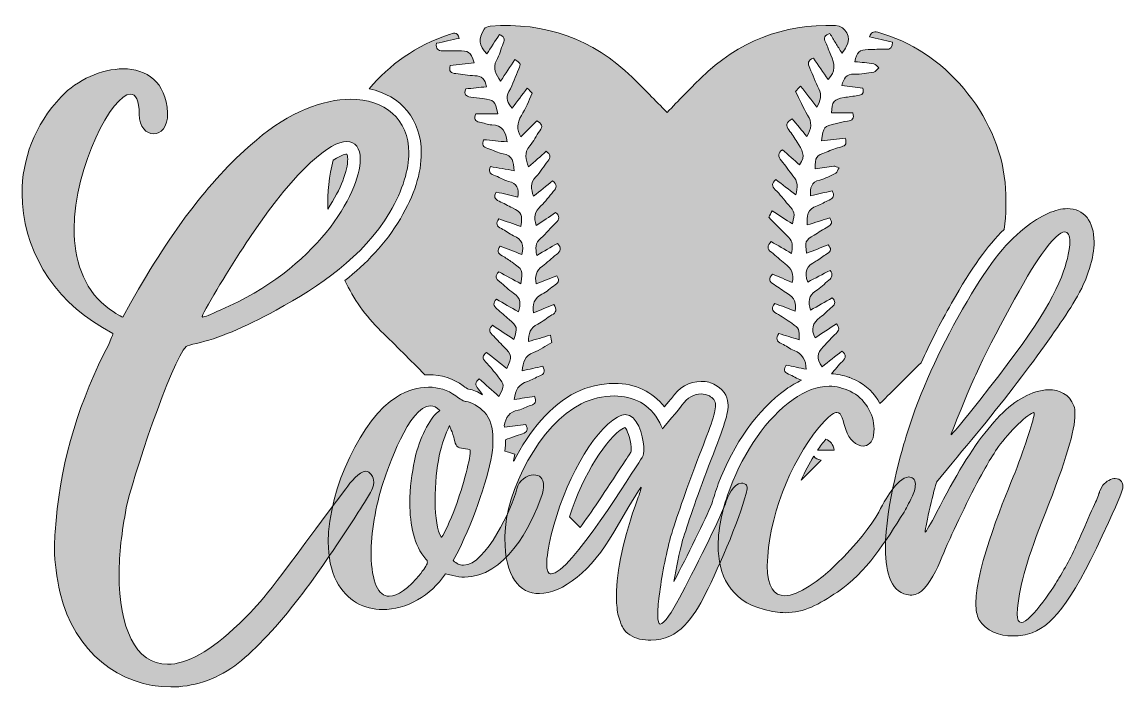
# Model space of a CAD drawing. Header units: inches. Extents: x 26 to 474, y -385 to -114.
import ezdxf

# ---------------------------------------------------------------- set-up
doc = ezdxf.new("R2010")
doc.units = ezdxf.units.IN
doc.header["$MEASUREMENT"] = 0
doc.layers.add('Layer 1', color=7, linetype='Continuous')

# ---------------------------------------------------------------- blocks, each defined once
blk = doc.blocks.new('block 3')
at = {"layer": 'Layer 1', "true_color": 0x024d84}
h = blk.add_hatch(color=156, dxfattribs=at)
h.dxf.hatch_style = 2
edge = h.paths.add_edge_path()
edge.add_spline(control_points=[(220.17, -118.77), (222.08, -119.47), (222.49, -120.58), (221.74, -122.35), (220.78, -124.64), (220.25, -127.14), (219.06, -129.28), (217.22, -132.6), (218.8, -134.95), (220.7, -137.78), (222.75, -134.65), (224.62, -131.81), (226.48, -128.96), (228.94, -130.53), (229, -130.56), (228.09, -132.77), (226.83, -135.86), (225.67, -139.01), (224.1, -141.95), (222.6, -144.75), (223.65, -146.68), (225.38, -148.75), (227.49, -145.96), (229.48, -143.34), (231.57, -140.58), (232.41, -141.47), (232.98, -142.07), (233.6, -142.72), (232.11, -145.85), (230.95, -149.02), (229.18, -151.81), (227.27, -154.83), (227.18, -157.56), (228.94, -160.46), (231.11, -158.27), (233.3, -156.06), (235.41, -153.92), (237.6, -155.11), (238.06, -156.19), (236.69, -157.99), (235.19, -159.95), (234.23, -162.36), (232.6, -164.18), (230.1, -166.99), (230.98, -169.67), (232.1, -172.78), (234.61, -170.54), (236.94, -168.47), (239.29, -166.37), (240.98, -167.61), (241.24, -168.81), (239.89, -170.46), (238.2, -172.52), (236.93, -174.97), (235.07, -176.85), (232.65, -179.31), (233.09, -181.77), (234.11, -184.75), (236.85, -182.53), (239.4, -180.46), (241.9, -178.44), (243.8, -180), (243.71, -181.26), (242.18, -182.83), (240.38, -184.67), (239.05, -187), (237.15, -188.68), (234.59, -190.95), (234.08, -193.41), (235.25, -196.62), (237.95, -194.84), (240.55, -193.12), (243.12, -191.41), (244.88, -192.89), (244.78, -194.08), (243.27, -195.52), (241.12, -197.55), (239.33, -199.99), (237.06, -201.85), (234.69, -203.8), (234.94, -205.99), (235.4, -208.85), (238.44, -207.1), (241.18, -205.51), (243.87, -203.95), (245.72, -205.86), (245.18, -207.18), (243.41, -208.52), (241.43, -210.01), (239.72, -211.86), (237.71, -213.3), (235.23, -215.09), (234.47, -217.31), (235.24, -220.43), (238.05, -219.33), (240.77, -218.26), (243.55, -217.17), (244.62, -218.7), (244.72, -219.83), (242.92, -220.92), (241.05, -222.05), (239.51, -223.8), (237.56, -224.71), (234.15, -226.31), (233.74, -228.98), (234.05, -232.32), (236.95, -231.13), (239.72, -230), (242.44, -228.89), (243.69, -230.97), (243.45, -232.15), (241.56, -233.17), (239.55, -234.25), (237.86, -235.95), (235.8, -236.89), (232.65, -238.34), (232.18, -240.9), (232.03, -244.04), (235.06, -243.14), (237.92, -242.29), (241.01, -241.38), (241.24, -242.6), (241.42, -243.48), (241.58, -244.34), (238.98, -245.82), (236.71, -247.56), (234.15, -248.46), (230.48, -249.76), (229.88, -252.55), (229.48, -255.94), (232.42, -255.29), (235.21, -254.68), (237.88, -254.09), (239, -256.3), (238.43, -257.36), (236.62, -258.05), (234.93, -258.7), (233.38, -259.75), (231.67, -260.27), (228.06, -261.35), (226.59, -263.87), (226.28, -267.67), (229.09, -267.22), (231.83, -266.78), (234.51, -266.36), (235.46, -268.52), (234.85, -269.52), (232.99, -270.08), (231.26, -270.61), (229.65, -271.65), (227.9, -271.97), (224.19, -272.63), (222.82, -275.06), (222.18, -278.36), (222.22, -278.58), (222.26, -278.79), (222.3, -279.01), (225.25, -278.64), (228.16, -278.28), (231, -277.92), (231.96, -279.94), (231.66, -280.98), (229.65, -281.6), (227.29, -282.32), (225, -283.23), (222.68, -284.08), (222.68, -285.52), (222.66, -287.11), (222.45, -288.72), (223.7, -289.15), (225.04, -289.52), (226.46, -290.02), (226.3, -290.7), (226.06, -291.8), (225.88, -292.57), (225.94, -292.63), (226, -292.69), (226.06, -292.75), (232.24, -280.71), (241.18, -269.8), (251.3, -264.81), (256.14, -262.39), (261.58, -261.11), (267.06, -261.11), (275.63, -261.11), (282.72, -264.46), (287.49, -270.66), (287.56, -270.57), (287.63, -270.49), (287.7, -270.41), (288.72, -269.2), (290.13, -267.54), (290.39, -267.18), (293.31, -262.79), (297.7, -260.27), (302.43, -260.27), (304.73, -260.27), (306.64, -260.77), (308.33, -261.78), (312.54, -264.19), (313.43, -267.58), (313.43, -270.01), (313.43, -274.34), (311.14, -280.38), (305.5, -294.79), (300.53, -307.67), (296.75, -319.27), (294.91, -325.11), (293.53, -330.35), (292.25, -336.43), (291.34, -341.93), (296.59, -331.99), (304.21, -316.39), (306.82, -310.23), (307.54, -307.59), (308.41, -304.89), (309.44, -302.1), (315.7, -285.55), (325.45, -271.86), (336.95, -263.53), (339.14, -261.98), (341.28, -260.73), (343.4, -259.75), (343.36, -259.74), (343.34, -259.72), (343.3, -259.71), (341.49, -259.22), (339.88, -258.03), (338.12, -257.29), (336.08, -256.43), (335.94, -255.24), (337.18, -253.58), (339.91, -254.17), (342.57, -254.75), (345.27, -255.33), (345.15, -251.63), (343.86, -249.02), (340.35, -247.68), (338.59, -247.02), (337.1, -245.65), (335.35, -244.93), (333.05, -243.99), (332.94, -242.69), (334.07, -240.69), (336.92, -241.57), (339.62, -242.42), (342.35, -243.27), (342.55, -238.91), (342.48, -238.68), (339.4, -236.55), (337.36, -235.14), (335.33, -233.7), (333.15, -232.53), (331.09, -231.42), (331.02, -230.24), (332.44, -228.48), (335.23, -229.52), (337.97, -230.53), (340.72, -231.55), (341.44, -228.33), (340.47, -226.06), (337.71, -224.45), (335.82, -223.35), (334.14, -221.86), (332.24, -220.79), (330.15, -219.62), (329.8, -218.37), (331.53, -216.45), (334.23, -217.62), (336.92, -218.78), (339.62, -219.95), (340.35, -216.56), (339.35, -214.13), (336.6, -212.22), (334.65, -210.86), (333.08, -208.97), (331.15, -207.59), (329.2, -206.21), (329.4, -204.95), (330.99, -203.22), (333.72, -204.8), (336.47, -206.39), (339.31, -208.03), (339.91, -203.27), (339.9, -203.28), (337.12, -200.5), (334.76, -198.14), (332.42, -195.77), (329.99, -193.31), (330.44, -192.48), (330.88, -191.66), (331.44, -190.63), (334.25, -192.49), (336.9, -194.24), (339.63, -196.04), (340.75, -191.33), (340.74, -191.32), (337.94, -188.11), (336.19, -186.09), (334.58, -183.93), (332.68, -182.06), (331.15, -180.56), (331.16, -179.41), (332.9, -177.92), (335.53, -179.94), (338.19, -181.98), (340.99, -184.13), (341.97, -181.04), (341.86, -178.61), (339.89, -176.34), (338.21, -174.4), (336.9, -172.13), (335.2, -170.22), (333.64, -168.48), (333.64, -167.15), (335.57, -165.73), (337.98, -167.85), (340.36, -169.95), (342.61, -171.93), (345.3, -168.31), (343.52, -165.48), (341.57, -162.65), (340.43, -161.01), (339.42, -159.26), (338.22, -157.66), (336.93, -155.93), (337, -154.57), (339.58, -153.16), (341.47, -155.43), (343.48, -157.84), (345.55, -160.33), (347.56, -157.11), (347.61, -154.48), (345.86, -151.6), (344.03, -148.61), (342.64, -145.36), (340.94, -142), (341.57, -141.32), (342.19, -140.65), (343.02, -139.76), (345.35, -142.8), (347.41, -145.48), (349.61, -148.36), (351.15, -145.74), (351.75, -143.52), (350.38, -140.89), (348.99, -138.19), (348.08, -135.24), (346.73, -132.5), (345.78, -130.57), (345.92, -129.26), (348.21, -128.36), (350.21, -131.28), (352.24, -134.23), (354.19, -137.08), (357.43, -133.97), (356.98, -130.62), (355.29, -127.11), (354.5, -125.48), (354.09, -123.67), (353.24, -122.08), (352.13, -120.01), (352.88, -119.02), (354.91, -118.29), (355.75, -119.69), (356.53, -120.99), (357.33, -122.28), (358.11, -123.55), (358.91, -124.8), (359.91, -126.39), (360.62, -125.27), (361.13, -124.5), (361.61, -123.72), (363.87, -119.99), (361.5, -115.25), (357.24, -115.1), (335.87, -114.32), (317.59, -121.55), (302.34, -136.48), (297.72, -141.01), (293.27, -145.72), (288.55, -150.53), (283.62, -145.54), (279.07, -140.79), (274.34, -136.2), (258.21, -120.54), (238.88, -113.63), (216.48, -115.31), (215.58, -115.38), (214.31, -115.84), (213.93, -116.52), (211.43, -120.92), (211.73, -122.95), (215.08, -126.67), (216.78, -124.04), (218.47, -121.41), (220.17, -118.77)], knot_values=[0, 0, 0, 0, 1, 1, 1, 2, 2, 2, 3, 3, 3, 4, 4, 4, 5, 5, 5, 6, 6, 6, 7, 7, 7, 8, 8, 8, 9, 9, 9, 10, 10, 10, 11, 11, 11, 12, 12, 12, 13, 13, 13, 14, 14, 14, 15, 15, 15, 16, 16, 16, 17, 17, 17, 18, 18, 18, 19, 19, 19, 20, 20, 20, 21, 21, 21, 22, 22, 22, 23, 23, 23, 24, 24, 24, 25, 25, 25, 26, 26, 26, 27, 27, 27, 28, 28, 28, 29, 29, 29, 30, 30, 30, 31, 31, 31, 32, 32, 32, 33, 33, 33, 34, 34, 34, 35, 35, 35, 36, 36, 36, 37, 37, 37, 38, 38, 38, 39, 39, 39, 40, 40, 40, 41, 41, 41, 42, 42, 42, 43, 43, 43, 44, 44, 44, 45, 45, 45, 46, 46, 46, 47, 47, 47, 48, 48, 48, 49, 49, 49, 50, 50, 50, 51, 51, 51, 52, 52, 52, 53, 53, 53, 54, 54, 54, 55, 55, 55, 56, 56, 56, 57, 57, 57, 58, 58, 58, 59, 59, 59, 60, 60, 60, 61, 61, 61, 62, 62, 62, 63, 63, 63, 64, 64, 64, 65, 65, 65, 66, 66, 66, 67, 67, 67, 68, 68, 68, 69, 69, 69, 70, 70, 70, 71, 71, 71, 72, 72, 72, 73, 73, 73, 74, 74, 74, 75, 75, 75, 76, 76, 76, 77, 77, 77, 78, 78, 78, 79, 79, 79, 80, 80, 80, 81, 81, 81, 82, 82, 82, 83, 83, 83, 84, 84, 84, 85, 85, 85, 86, 86, 86, 87, 87, 87, 88, 88, 88, 89, 89, 89, 90, 90, 90, 91, 91, 91, 92, 92, 92, 93, 93, 93, 94, 94, 94, 95, 95, 95, 96, 96, 96, 97, 97, 97, 98, 98, 98, 99, 99, 99, 100, 100, 100, 101, 101, 101, 102, 102, 102, 103, 103, 103, 104, 104, 104, 105, 105, 105, 106, 106, 106, 107, 107, 107, 108, 108, 108, 109, 109, 109, 110, 110, 110, 111, 111, 111, 112, 112, 112, 113, 113, 113, 114, 114, 114, 115, 115, 115, 116, 116, 116, 117, 117, 117, 118, 118, 118, 119, 119, 119, 120, 120, 120, 121, 121, 121, 122, 122, 122, 123, 123, 123, 124, 124, 124, 125, 125, 125, 126, 126, 126, 127, 127, 127, 128, 128, 128, 129, 129, 129, 130, 130, 130, 131, 131, 131, 132, 132, 132, 132], degree=3, periodic=1)
h = blk.add_hatch(color=156, dxfattribs=at)
h.dxf.hatch_style = 2
edge = h.paths.add_edge_path()
edge.add_spline(control_points=[(188.36, -167.05), (188.36, -175.3), (185.5, -184.32), (179.85, -193.88), (173.71, -204.2), (165.75, -212.34), (157.18, -219.13), (160.7, -226.52), (165.57, -233.5), (171.91, -239.72), (177.94, -245.62), (183.91, -251.6), (189.86, -257.59), (190.33, -257.56), (190.79, -257.53), (191.26, -257.53), (196.63, -257.53), (201.41, -259.08), (205.48, -262.13), (206.33, -262.77), (207.14, -263.25), (207.58, -263.49), (209.53, -263.71), (211.54, -264.6), (213.3, -265.69), (212.75, -264.89), (212.19, -264.1), (211.57, -263.37), (210.24, -261.81), (210.12, -260.61), (211.98, -259.21), (214.6, -261.57), (217.26, -263.97), (219.97, -266.41), (222.32, -261.96), (222.34, -261.78), (219.7, -258.4), (218.06, -256.3), (216.39, -254.2), (214.54, -252.28), (213.11, -250.79), (213.33, -249.75), (214.99, -248.45), (217.74, -250.66), (220.47, -252.84), (223.22, -255.06), (225.48, -249.93), (225.43, -249.66), (221.85, -246.02), (220.32, -244.46), (218.89, -242.77), (217.3, -241.28), (215.72, -239.81), (216.03, -238.63), (217.4, -237.38), (220.35, -239.34), (223.16, -241.2), (226.05, -243.12), (227.64, -238.21), (227.58, -237.98), (224.13, -234.99), (222.47, -233.55), (220.88, -232.03), (219.18, -230.65), (217.7, -229.45), (217.56, -228.27), (218.95, -226.71), (221.95, -228.43), (224.89, -230.12), (227.92, -231.86), (228.98, -228.81), (229.03, -226.29), (225.99, -224.31), (223.93, -222.96), (222.25, -221.04), (220.26, -219.57), (218.58, -218.32), (218.45, -217.15), (219.9, -215.55), (222.9, -217.18), (225.86, -218.79), (228.93, -220.45), (229.74, -214.68), (229.74, -214.67), (225.39, -211.65), (224.06, -210.72), (222.74, -209.76), (221.32, -208.98), (219.52, -208), (219.04, -206.84), (220.54, -205.04), (223.43, -206.16), (226.37, -207.31), (229.28, -208.45), (230.38, -204.7), (229.34, -202.29), (225.95, -200.81), (224.22, -200.05), (222.74, -198.73), (221.01, -197.94), (218.94, -196.99), (218.77, -195.77), (219.92, -193.93), (222.96, -194.99), (225.91, -196.01), (228.88, -197.04), (229.72, -192.04), (229.48, -191.51), (225.5, -189.49), (223.71, -188.58), (221.97, -187.58), (220.13, -186.78), (218.21, -185.95), (217.79, -184.82), (218.93, -183), (221.94, -183.71), (224.84, -184.39), (227.76, -185.08), (228.2, -181.64), (227.46, -179.44), (223.95, -178.64), (221.85, -178.15), (219.96, -176.83), (217.9, -176.09), (216.15, -175.47), (215.71, -174.51), (216.5, -172.6), (219.69, -173.16), (222.89, -173.71), (226.23, -174.29), (226.06, -170.72), (225.54, -168.07), (221.7, -167.4), (219.57, -167.03), (217.6, -165.84), (215.49, -165.27), (213.38, -164.69), (212.98, -163.57), (213.76, -161.66), (216.98, -161.96), (220.12, -162.26), (223.3, -162.56), (222.87, -158.41), (221.5, -155.7), (217.11, -155.58), (215.43, -155.53), (213.79, -154.75), (212.11, -154.47), (210.16, -154.14), (209.84, -153.1), (210.59, -151.1), (213.49, -151.1), (216.47, -151.1), (219.53, -151.1), (218.21, -145.57), (218.21, -145.57), (213.33, -144.9), (211.73, -144.68), (210.12, -144.42), (208.51, -144.25), (206.44, -144.03), (205.63, -143.09), (206.46, -140.94), (209.29, -140.64), (212.08, -140.35), (214.99, -140.04), (214.36, -137.08), (213.11, -135.55), (210.13, -135.53), (207.57, -135.51), (205.02, -134.78), (202.46, -134.67), (200.2, -134.58), (199.64, -133.61), (200.12, -131.43), (203.39, -131.05), (206.65, -130.67), (209.96, -130.28), (208.05, -125.46), (207.95, -125.41), (203.18, -125.42), (201.18, -125.43), (199.17, -125.25), (197.17, -125.36), (194.99, -125.48), (194.25, -124.53), (194.51, -122.31), (197.56, -121.65), (200.61, -120.99), (203.8, -120.3), (203.02, -117.39), (201.34, -118.18), (199.66, -118.74), (186.23, -123.21), (175.31, -131.06), (167.15, -140.87), (180.09, -143.63), (188.36, -153.44), (188.36, -167.05)], knot_values=[0, 0, 0, 0, 1, 1, 1, 2, 2, 2, 3, 3, 3, 4, 4, 4, 5, 5, 5, 6, 6, 6, 7, 7, 7, 8, 8, 8, 9, 9, 9, 10, 10, 10, 11, 11, 11, 12, 12, 12, 13, 13, 13, 14, 14, 14, 15, 15, 15, 16, 16, 16, 17, 17, 17, 18, 18, 18, 19, 19, 19, 20, 20, 20, 21, 21, 21, 22, 22, 22, 23, 23, 23, 24, 24, 24, 25, 25, 25, 26, 26, 26, 27, 27, 27, 28, 28, 28, 29, 29, 29, 30, 30, 30, 31, 31, 31, 32, 32, 32, 33, 33, 33, 34, 34, 34, 35, 35, 35, 36, 36, 36, 37, 37, 37, 38, 38, 38, 39, 39, 39, 40, 40, 40, 41, 41, 41, 42, 42, 42, 43, 43, 43, 44, 44, 44, 45, 45, 45, 46, 46, 46, 47, 47, 47, 48, 48, 48, 49, 49, 49, 50, 50, 50, 51, 51, 51, 52, 52, 52, 53, 53, 53, 54, 54, 54, 55, 55, 55, 56, 56, 56, 57, 57, 57, 58, 58, 58, 59, 59, 59, 60, 60, 60, 61, 61, 61, 62, 62, 62, 63, 63, 63, 64, 64, 64, 65, 65, 65, 66, 66, 66, 66], degree=3, periodic=1)
h = blk.add_hatch(color=156, dxfattribs=at)
h.dxf.hatch_style = 2
edge = h.paths.add_edge_path()
edge.add_spline(control_points=[(372.85, -134.04), (370.24, -134.51), (367.55, -135.02), (364.92, -134.91), (361.55, -134.77), (360.46, -136.62), (359.84, -139.55), (362.75, -139.9), (365.62, -140.25), (368.34, -140.58), (369.05, -142.77), (368.04, -143.44), (366.36, -143.65), (364.47, -143.89), (362.59, -144.17), (360.71, -144.47), (356.64, -145.12), (355.75, -146.17), (355.57, -150.69), (358.51, -150.69), (361.45, -150.69), (364.32, -150.69), (364.96, -152.96), (364.18, -153.93), (362.06, -154.13), (360.55, -154.28), (359.07, -154.73), (357.59, -155.07), (352.38, -156.24), (352.32, -156.31), (351.46, -162.06), (354.77, -161.71), (358.02, -161.37), (361.22, -161.04), (361.85, -163.04), (361.53, -164.08), (359.64, -164.56), (357.52, -165.1), (355.47, -165.93), (353.42, -166.7), (349.16, -168.28), (348.94, -168.64), (348.87, -173.6), (351.43, -173.21), (353.95, -172.75), (356.5, -172.47), (357.18, -172.4), (357.93, -172.89), (358.66, -173.12), (358.23, -173.85), (357.99, -174.91), (357.36, -175.25), (355.26, -176.37), (353.1, -177.56), (350.82, -178.11), (347.27, -178.97), (346.83, -181.28), (347.08, -184.55), (350.07, -183.84), (352.9, -183.17), (355.82, -182.49), (356.91, -184.42), (356.5, -185.53), (354.64, -186.28), (352.96, -186.95), (351.46, -188.09), (349.75, -188.63), (345.77, -189.88), (345.39, -192.83), (345.73, -196.45), (348.86, -195.45), (351.89, -194.48), (354.85, -193.54), (356.09, -195.28), (355.74, -196.32), (354.13, -197.2), (352.2, -198.25), (350.37, -199.47), (348.49, -200.6), (344.92, -202.74), (344.65, -203.35), (345.45, -207.95), (348.4, -206.81), (351.31, -205.69), (354.23, -204.56), (355.57, -206.06), (355.53, -207.19), (353.72, -208.23), (352.15, -209.12), (350.81, -210.46), (349.2, -211.24), (345.47, -213.05), (344.29, -215.74), (345.92, -219.75), (348.92, -218.17), (351.99, -216.55), (355.01, -214.96), (356.28, -216.64), (355.99, -217.84), (354.5, -218.99), (352.69, -220.39), (351.14, -222.17), (349.21, -223.36), (346.06, -225.29), (346.04, -227.89), (347.05, -231.21), (350.05, -229.51), (352.99, -227.84), (355.92, -226.17), (357.31, -227.57), (357.22, -228.69), (355.82, -229.85), (354.14, -231.26), (352.66, -232.94), (350.89, -234.21), (347.81, -236.42), (347.11, -239.05), (348.9, -242.49), (351.82, -240.58), (354.72, -238.67), (357.58, -236.8), (358.91, -238.35), (358.8, -239.43), (357.45, -240.67), (355.62, -242.34), (354.07, -244.3), (352.33, -246.07), (349.55, -248.89), (349.39, -250.78), (351.75, -254.34), (354.47, -252.18), (357.2, -250.01), (359.86, -247.89), (361.66, -249.45), (361.57, -250.64), (360.04, -252.1), (358.42, -253.65), (357.03, -255.44), (355.59, -257.17), (357.91, -257.28), (360.31, -257.74), (362.78, -258.62), (362.8, -258.6), (362.83, -258.58), (362.85, -258.56), (362.89, -258.61), (362.92, -258.65), (362.97, -258.7), (363.8, -259), (364.64, -259.33), (365.49, -259.72), (369.73, -261.77), (373.15, -265.24), (375.35, -269.35), (380.92, -263.77), (386.51, -258.21), (392.1, -252.65), (395.63, -244.92), (399.68, -236.98), (404.54, -228.3), (413, -213.62), (419.14, -204.92), (425.96, -198.28), (426.83, -192.16), (426.98, -185.77), (426.35, -179.06), (423.77, -151.56), (401.35, -124.89), (374.44, -117.83), (372.62, -117.36), (371.74, -117.84), (371.1, -119.68), (374.25, -120.43), (377.35, -121.17), (380.48, -121.92), (380.42, -123.96), (379.74, -124.88), (377.72, -124.77), (375.34, -124.65), (372.94, -124.82), (370.56, -124.86), (367.05, -124.91), (365.81, -126.04), (365.17, -129.83), (367.73, -130.1), (370.31, -130.26), (372.83, -130.7), (373.59, -130.84), (374.21, -131.75), (374.89, -132.31), (374.21, -132.91), (373.61, -133.9), (372.85, -134.04)], knot_values=[0, 0, 0, 0, 1, 1, 1, 2, 2, 2, 3, 3, 3, 4, 4, 4, 5, 5, 5, 6, 6, 6, 7, 7, 7, 8, 8, 8, 9, 9, 9, 10, 10, 10, 11, 11, 11, 12, 12, 12, 13, 13, 13, 14, 14, 14, 15, 15, 15, 16, 16, 16, 17, 17, 17, 18, 18, 18, 19, 19, 19, 20, 20, 20, 21, 21, 21, 22, 22, 22, 23, 23, 23, 24, 24, 24, 25, 25, 25, 26, 26, 26, 27, 27, 27, 28, 28, 28, 29, 29, 29, 30, 30, 30, 31, 31, 31, 32, 32, 32, 33, 33, 33, 34, 34, 34, 35, 35, 35, 36, 36, 36, 37, 37, 37, 38, 38, 38, 39, 39, 39, 40, 40, 40, 41, 41, 41, 42, 42, 42, 43, 43, 43, 44, 44, 44, 45, 45, 45, 46, 46, 46, 47, 47, 47, 48, 48, 48, 49, 49, 49, 50, 50, 50, 51, 51, 51, 52, 52, 52, 53, 53, 53, 54, 54, 54, 55, 55, 55, 56, 56, 56, 57, 57, 57, 58, 58, 58, 59, 59, 59, 60, 60, 60, 61, 61, 61, 62, 62, 62, 63, 63, 63, 64, 64, 64, 64], degree=3, periodic=1)
h = blk.add_hatch(color=156, dxfattribs=at)
h.dxf.hatch_style = 2
edge = h.paths.add_edge_path()
edge.add_spline(control_points=[(150.22, -189.95), (155.73, -181.64), (158.36, -174.17), (158.36, -169.58), (158.36, -168.39), (158.16, -167.78), (158.05, -167.53), (158.03, -167.53), (158.01, -167.53), (157.99, -167.53), (157.82, -167.53), (156.07, -167.6), (152.44, -170.03), (150.81, -176.52), (150.05, -183.23), (150.22, -189.95)], knot_values=[0, 0, 0, 0, 1, 1, 1, 2, 2, 2, 3, 3, 3, 4, 4, 4, 5, 5, 5, 5], degree=3, periodic=1)
h = blk.add_hatch(color=156, dxfattribs=at)
h.dxf.hatch_style = 2
edge = h.paths.add_edge_path()
edge.add_spline(control_points=[(273.53, -289.52), (273.65, -289.32), (273.83, -289.02), (273.95, -288.82), (273.95, -288.79), (273.95, -288.77), (273.95, -288.74), (273.95, -288.74), (273.95, -287.09), (273.95, -287.09), (273.57, -283.24), (272.28, -280.02), (271.39, -279.04), (271.23, -279.11), (271.02, -279.21), (270.75, -279.34), (264.02, -283.38), (254.51, -297.68), (248.73, -315.52), (250.18, -316.97), (251.63, -318.43), (253.07, -319.88), (257.42, -313.94), (263.16, -305.57), (270.75, -293.78), (272.1, -291.69), (273.01, -290.27), (273.53, -289.52)], knot_values=[0, 0, 0, 0, 1, 1, 1, 2, 2, 2, 3, 3, 3, 4, 4, 4, 5, 5, 5, 6, 6, 6, 7, 7, 7, 8, 8, 8, 9, 9, 9, 9], degree=3, periodic=1)
h = blk.add_hatch(color=156, dxfattribs=at)
h.dxf.hatch_style = 2
edge = h.paths.add_edge_path()
edge.add_spline(control_points=[(353.25, -283.82), (352.12, -285.26), (351.02, -286.78), (349.95, -288.38), (352.17, -288.38), (354.39, -288.38), (356.68, -288.38), (356.26, -285.88), (355.2, -284.52), (353.25, -283.82)], knot_values=[0, 0, 0, 0, 1, 1, 1, 2, 2, 2, 3, 3, 3, 3], degree=3, periodic=1)
h = blk.add_hatch(color=156, dxfattribs=at)
h.dxf.hatch_style = 2
edge = h.paths.add_edge_path()
edge.add_spline(control_points=[(348.43, -290.76), (346.53, -293.85), (344.77, -297.15), (343.18, -300.6), (345.91, -297.87), (348.64, -295.14), (351.37, -292.41), (350.21, -292.12), (348.85, -291.83), (348.43, -290.76)], knot_values=[0, 0, 0, 0, 1, 1, 1, 2, 2, 2, 3, 3, 3, 3], degree=3, periodic=1)
at = {"layer": 'Layer 1', "lineweight": 0}
for points, knots in [([(220.17, -118.77), (222.08, -119.47), (222.49, -120.58), (221.74, -122.35), (220.78, -124.64), (220.25, -127.14), (219.06, -129.28), (217.22, -132.6), (218.8, -134.95), (220.7, -137.78), (222.75, -134.65), (224.62, -131.81), (226.48, -128.96), (228.94, -130.53), (229, -130.56), (228.09, -132.77), (226.83, -135.86), (225.67, -139.01), (224.1, -141.95), (222.6, -144.75), (223.65, -146.68), (225.38, -148.75), (227.49, -145.96), (229.48, -143.34), (231.57, -140.58), (232.41, -141.47), (232.98, -142.07), (233.6, -142.72), (232.11, -145.85), (230.95, -149.02), (229.18, -151.81), (227.27, -154.83), (227.18, -157.56), (228.94, -160.46), (231.11, -158.27), (233.3, -156.06), (235.41, -153.92), (237.6, -155.11), (238.06, -156.19), (236.69, -157.99), (235.19, -159.95), (234.23, -162.36), (232.6, -164.18), (230.1, -166.99), (230.98, -169.67), (232.1, -172.78), (234.61, -170.54), (236.94, -168.47), (239.29, -166.37), (240.98, -167.61), (241.24, -168.81), (239.89, -170.46), (238.2, -172.52), (236.93, -174.97), (235.07, -176.85), (232.65, -179.31), (233.09, -181.77), (234.11, -184.75), (236.85, -182.53), (239.4, -180.46), (241.9, -178.44), (243.8, -180), (243.71, -181.26), (242.18, -182.83), (240.38, -184.67), (239.05, -187), (237.15, -188.68), (234.59, -190.95), (234.08, -193.41), (235.25, -196.62), (237.95, -194.84), (240.55, -193.12), (243.12, -191.41), (244.88, -192.89), (244.78, -194.08), (243.27, -195.52), (241.12, -197.55), (239.33, -199.99), (237.06, -201.85), (234.69, -203.8), (234.94, -205.99), (235.4, -208.85), (238.44, -207.1), (241.18, -205.51), (243.87, -203.95), (245.72, -205.86), (245.18, -207.18), (243.41, -208.52), (241.43, -210.01), (239.72, -211.86), (237.71, -213.3), (235.23, -215.09), (234.47, -217.31), (235.24, -220.43), (238.05, -219.33), (240.77, -218.26), (243.55, -217.17), (244.62, -218.7), (244.72, -219.83), (242.92, -220.92), (241.05, -222.05), (239.51, -223.8), (237.56, -224.71), (234.15, -226.31), (233.74, -228.98), (234.05, -232.32), (236.95, -231.13), (239.72, -230), (242.44, -228.89), (243.69, -230.97), (243.45, -232.15), (241.56, -233.17), (239.55, -234.25), (237.86, -235.95), (235.8, -236.89), (232.65, -238.34), (232.18, -240.9), (232.03, -244.04), (235.06, -243.14), (237.92, -242.29), (241.01, -241.38), (241.24, -242.6), (241.42, -243.48), (241.58, -244.34), (238.98, -245.82), (236.71, -247.56), (234.15, -248.46), (230.48, -249.76), (229.88, -252.55), (229.48, -255.94), (232.42, -255.29), (235.21, -254.68), (237.88, -254.09), (239, -256.3), (238.43, -257.36), (236.62, -258.05), (234.93, -258.7), (233.38, -259.75), (231.67, -260.27), (228.06, -261.35), (226.59, -263.87), (226.28, -267.67), (229.09, -267.22), (231.83, -266.78), (234.51, -266.36), (235.46, -268.52), (234.85, -269.52), (232.99, -270.08), (231.26, -270.61), (229.65, -271.65), (227.9, -271.97), (224.19, -272.63), (222.82, -275.06), (222.18, -278.36), (222.22, -278.58), (222.26, -278.79), (222.3, -279.01), (225.25, -278.64), (228.16, -278.28), (231, -277.92), (231.96, -279.94), (231.66, -280.98), (229.65, -281.6), (227.29, -282.32), (225, -283.23), (222.68, -284.08), (222.68, -285.52), (222.66, -287.11), (222.45, -288.72), (223.7, -289.15), (225.04, -289.52), (226.46, -290.02), (226.3, -290.7), (226.06, -291.8), (225.88, -292.57), (225.94, -292.63), (226, -292.69), (226.06, -292.75), (232.24, -280.71), (241.18, -269.8), (251.3, -264.81), (256.14, -262.39), (261.58, -261.11), (267.06, -261.11), (275.63, -261.11), (282.72, -264.46), (287.49, -270.66), (287.56, -270.57), (287.63, -270.49), (287.7, -270.41), (288.72, -269.2), (290.13, -267.54), (290.39, -267.18), (293.31, -262.79), (297.7, -260.27), (302.43, -260.27), (304.73, -260.27), (306.64, -260.77), (308.33, -261.78), (312.54, -264.19), (313.43, -267.58), (313.43, -270.01), (313.43, -274.34), (311.14, -280.38), (305.5, -294.79), (300.53, -307.67), (296.75, -319.27), (294.91, -325.11), (293.53, -330.35), (292.25, -336.43), (291.34, -341.93), (296.59, -331.99), (304.21, -316.39), (306.82, -310.23), (307.54, -307.59), (308.41, -304.89), (309.44, -302.1), (315.7, -285.55), (325.45, -271.86), (336.95, -263.53), (339.14, -261.98), (341.28, -260.73), (343.4, -259.75), (343.36, -259.74), (343.34, -259.72), (343.3, -259.71), (341.49, -259.22), (339.88, -258.03), (338.12, -257.29), (336.08, -256.43), (335.94, -255.24), (337.18, -253.58), (339.91, -254.17), (342.57, -254.75), (345.27, -255.33), (345.15, -251.63), (343.86, -249.02), (340.35, -247.68), (338.59, -247.02), (337.1, -245.65), (335.35, -244.93), (333.05, -243.99), (332.94, -242.69), (334.07, -240.69), (336.92, -241.57), (339.62, -242.42), (342.35, -243.27), (342.55, -238.91), (342.48, -238.68), (339.4, -236.55), (337.36, -235.14), (335.33, -233.7), (333.15, -232.53), (331.09, -231.42), (331.02, -230.24), (332.44, -228.48), (335.23, -229.52), (337.97, -230.53), (340.72, -231.55), (341.44, -228.33), (340.47, -226.06), (337.71, -224.45), (335.82, -223.35), (334.14, -221.86), (332.24, -220.79), (330.15, -219.62), (329.8, -218.37), (331.53, -216.45), (334.23, -217.62), (336.92, -218.78), (339.62, -219.95), (340.35, -216.56), (339.35, -214.13), (336.6, -212.22), (334.65, -210.86), (333.08, -208.97), (331.15, -207.59), (329.2, -206.21), (329.4, -204.95), (330.99, -203.22), (333.72, -204.8), (336.47, -206.39), (339.31, -208.03), (339.91, -203.27), (339.9, -203.28), (337.12, -200.5), (334.76, -198.14), (332.42, -195.77), (329.99, -193.31), (330.44, -192.48), (330.88, -191.66), (331.44, -190.63), (334.25, -192.49), (336.9, -194.24), (339.63, -196.04), (340.75, -191.33), (340.74, -191.32), (337.94, -188.11), (336.19, -186.09), (334.58, -183.93), (332.68, -182.06), (331.15, -180.56), (331.16, -179.41), (332.9, -177.92), (335.53, -179.94), (338.19, -181.98), (340.99, -184.13), (341.97, -181.04), (341.86, -178.61), (339.89, -176.34), (338.21, -174.4), (336.9, -172.13), (335.2, -170.22), (333.64, -168.48), (333.64, -167.15), (335.57, -165.73), (337.98, -167.85), (340.36, -169.95), (342.61, -171.93), (345.3, -168.31), (343.52, -165.48), (341.57, -162.65), (340.43, -161.01), (339.42, -159.26), (338.22, -157.66), (336.93, -155.93), (337, -154.57), (339.58, -153.16), (341.47, -155.43), (343.48, -157.84), (345.55, -160.33), (347.56, -157.11), (347.61, -154.48), (345.86, -151.6), (344.03, -148.61), (342.64, -145.36), (340.94, -142), (341.57, -141.32), (342.19, -140.65), (343.02, -139.76), (345.35, -142.8), (347.41, -145.48), (349.61, -148.36), (351.15, -145.74), (351.75, -143.52), (350.38, -140.89), (348.99, -138.19), (348.08, -135.24), (346.73, -132.5), (345.78, -130.57), (345.92, -129.26), (348.21, -128.36), (350.21, -131.28), (352.24, -134.23), (354.19, -137.08), (357.43, -133.97), (356.98, -130.62), (355.29, -127.11), (354.5, -125.48), (354.09, -123.67), (353.24, -122.08), (352.13, -120.01), (352.88, -119.02), (354.91, -118.29), (355.75, -119.69), (356.53, -120.99), (357.33, -122.28), (358.11, -123.55), (358.91, -124.8), (359.91, -126.39), (360.62, -125.27), (361.13, -124.5), (361.61, -123.72), (363.87, -119.99), (361.5, -115.25), (357.24, -115.1), (335.87, -114.32), (317.59, -121.55), (302.34, -136.48), (297.72, -141.01), (293.27, -145.72), (288.55, -150.53), (283.62, -145.54), (279.07, -140.79), (274.34, -136.2), (258.21, -120.54), (238.88, -113.63), (216.48, -115.31), (215.58, -115.38), (214.31, -115.84), (213.93, -116.52), (211.43, -120.92), (211.73, -122.95), (215.08, -126.67), (216.78, -124.04), (218.47, -121.41), (220.17, -118.77)], [0, 0, 0, 0, 1, 1, 1, 2, 2, 2, 3, 3, 3, 4, 4, 4, 5, 5, 5, 6, 6, 6, 7, 7, 7, 8, 8, 8, 9, 9, 9, 10, 10, 10, 11, 11, 11, 12, 12, 12, 13, 13, 13, 14, 14, 14, 15, 15, 15, 16, 16, 16, 17, 17, 17, 18, 18, 18, 19, 19, 19, 20, 20, 20, 21, 21, 21, 22, 22, 22, 23, 23, 23, 24, 24, 24, 25, 25, 25, 26, 26, 26, 27, 27, 27, 28, 28, 28, 29, 29, 29, 30, 30, 30, 31, 31, 31, 32, 32, 32, 33, 33, 33, 34, 34, 34, 35, 35, 35, 36, 36, 36, 37, 37, 37, 38, 38, 38, 39, 39, 39, 40, 40, 40, 41, 41, 41, 42, 42, 42, 43, 43, 43, 44, 44, 44, 45, 45, 45, 46, 46, 46, 47, 47, 47, 48, 48, 48, 49, 49, 49, 50, 50, 50, 51, 51, 51, 52, 52, 52, 53, 53, 53, 54, 54, 54, 55, 55, 55, 56, 56, 56, 57, 57, 57, 58, 58, 58, 59, 59, 59, 60, 60, 60, 61, 61, 61, 62, 62, 62, 63, 63, 63, 64, 64, 64, 65, 65, 65, 66, 66, 66, 67, 67, 67, 68, 68, 68, 69, 69, 69, 70, 70, 70, 71, 71, 71, 72, 72, 72, 73, 73, 73, 74, 74, 74, 75, 75, 75, 76, 76, 76, 77, 77, 77, 78, 78, 78, 79, 79, 79, 80, 80, 80, 81, 81, 81, 82, 82, 82, 83, 83, 83, 84, 84, 84, 85, 85, 85, 86, 86, 86, 87, 87, 87, 88, 88, 88, 89, 89, 89, 90, 90, 90, 91, 91, 91, 92, 92, 92, 93, 93, 93, 94, 94, 94, 95, 95, 95, 96, 96, 96, 97, 97, 97, 98, 98, 98, 99, 99, 99, 100, 100, 100, 101, 101, 101, 102, 102, 102, 103, 103, 103, 104, 104, 104, 105, 105, 105, 106, 106, 106, 107, 107, 107, 108, 108, 108, 109, 109, 109, 110, 110, 110, 111, 111, 111, 112, 112, 112, 113, 113, 113, 114, 114, 114, 115, 115, 115, 116, 116, 116, 117, 117, 117, 118, 118, 118, 119, 119, 119, 120, 120, 120, 121, 121, 121, 122, 122, 122, 123, 123, 123, 124, 124, 124, 125, 125, 125, 126, 126, 126, 127, 127, 127, 128, 128, 128, 129, 129, 129, 130, 130, 130, 131, 131, 131, 132, 132, 132, 132]), ([(188.36, -167.05), (188.36, -175.3), (185.5, -184.32), (179.85, -193.88), (173.71, -204.2), (165.75, -212.34), (157.18, -219.13), (160.7, -226.52), (165.57, -233.5), (171.91, -239.72), (177.94, -245.62), (183.91, -251.6), (189.86, -257.59), (190.33, -257.56), (190.79, -257.53), (191.26, -257.53), (196.63, -257.53), (201.41, -259.08), (205.48, -262.13), (206.33, -262.77), (207.14, -263.25), (207.58, -263.49), (209.53, -263.71), (211.54, -264.6), (213.3, -265.69), (212.75, -264.89), (212.19, -264.1), (211.57, -263.37), (210.24, -261.81), (210.12, -260.61), (211.98, -259.21), (214.6, -261.57), (217.26, -263.97), (219.97, -266.41), (222.32, -261.96), (222.34, -261.78), (219.7, -258.4), (218.06, -256.3), (216.39, -254.2), (214.54, -252.28), (213.11, -250.79), (213.33, -249.75), (214.99, -248.45), (217.74, -250.66), (220.47, -252.84), (223.22, -255.06), (225.48, -249.93), (225.43, -249.66), (221.85, -246.02), (220.32, -244.46), (218.89, -242.77), (217.3, -241.28), (215.72, -239.81), (216.03, -238.63), (217.4, -237.38), (220.35, -239.34), (223.16, -241.2), (226.05, -243.12), (227.64, -238.21), (227.58, -237.98), (224.13, -234.99), (222.47, -233.55), (220.88, -232.03), (219.18, -230.65), (217.7, -229.45), (217.56, -228.27), (218.95, -226.71), (221.95, -228.43), (224.89, -230.12), (227.92, -231.86), (228.98, -228.81), (229.03, -226.29), (225.99, -224.31), (223.93, -222.96), (222.25, -221.04), (220.26, -219.57), (218.58, -218.32), (218.45, -217.15), (219.9, -215.55), (222.9, -217.18), (225.86, -218.79), (228.93, -220.45), (229.74, -214.68), (229.74, -214.67), (225.39, -211.65), (224.06, -210.72), (222.74, -209.76), (221.32, -208.98), (219.52, -208), (219.04, -206.84), (220.54, -205.04), (223.43, -206.16), (226.37, -207.31), (229.28, -208.45), (230.38, -204.7), (229.34, -202.29), (225.95, -200.81), (224.22, -200.05), (222.74, -198.73), (221.01, -197.94), (218.94, -196.99), (218.77, -195.77), (219.92, -193.93), (222.96, -194.99), (225.91, -196.01), (228.88, -197.04), (229.72, -192.04), (229.48, -191.51), (225.5, -189.49), (223.71, -188.58), (221.97, -187.58), (220.13, -186.78), (218.21, -185.95), (217.79, -184.82), (218.93, -183), (221.94, -183.71), (224.84, -184.39), (227.76, -185.08), (228.2, -181.64), (227.46, -179.44), (223.95, -178.64), (221.85, -178.15), (219.96, -176.83), (217.9, -176.09), (216.15, -175.47), (215.71, -174.51), (216.5, -172.6), (219.69, -173.16), (222.89, -173.71), (226.23, -174.29), (226.06, -170.72), (225.54, -168.07), (221.7, -167.4), (219.57, -167.03), (217.6, -165.84), (215.49, -165.27), (213.38, -164.69), (212.98, -163.57), (213.76, -161.66), (216.98, -161.96), (220.12, -162.26), (223.3, -162.56), (222.87, -158.41), (221.5, -155.7), (217.11, -155.58), (215.43, -155.53), (213.79, -154.75), (212.11, -154.47), (210.16, -154.14), (209.84, -153.1), (210.59, -151.1), (213.49, -151.1), (216.47, -151.1), (219.53, -151.1), (218.21, -145.57), (218.21, -145.57), (213.33, -144.9), (211.73, -144.68), (210.12, -144.42), (208.51, -144.25), (206.44, -144.03), (205.63, -143.09), (206.46, -140.94), (209.29, -140.64), (212.08, -140.35), (214.99, -140.04), (214.36, -137.08), (213.11, -135.55), (210.13, -135.53), (207.57, -135.51), (205.02, -134.78), (202.46, -134.67), (200.2, -134.58), (199.64, -133.61), (200.12, -131.43), (203.39, -131.05), (206.65, -130.67), (209.96, -130.28), (208.05, -125.46), (207.95, -125.41), (203.18, -125.42), (201.18, -125.43), (199.17, -125.25), (197.17, -125.36), (194.99, -125.48), (194.25, -124.53), (194.51, -122.31), (197.56, -121.65), (200.61, -120.99), (203.8, -120.3), (203.02, -117.39), (201.34, -118.18), (199.66, -118.74), (186.23, -123.21), (175.31, -131.06), (167.15, -140.87), (180.09, -143.63), (188.36, -153.44), (188.36, -167.05)], [0, 0, 0, 0, 1, 1, 1, 2, 2, 2, 3, 3, 3, 4, 4, 4, 5, 5, 5, 6, 6, 6, 7, 7, 7, 8, 8, 8, 9, 9, 9, 10, 10, 10, 11, 11, 11, 12, 12, 12, 13, 13, 13, 14, 14, 14, 15, 15, 15, 16, 16, 16, 17, 17, 17, 18, 18, 18, 19, 19, 19, 20, 20, 20, 21, 21, 21, 22, 22, 22, 23, 23, 23, 24, 24, 24, 25, 25, 25, 26, 26, 26, 27, 27, 27, 28, 28, 28, 29, 29, 29, 30, 30, 30, 31, 31, 31, 32, 32, 32, 33, 33, 33, 34, 34, 34, 35, 35, 35, 36, 36, 36, 37, 37, 37, 38, 38, 38, 39, 39, 39, 40, 40, 40, 41, 41, 41, 42, 42, 42, 43, 43, 43, 44, 44, 44, 45, 45, 45, 46, 46, 46, 47, 47, 47, 48, 48, 48, 49, 49, 49, 50, 50, 50, 51, 51, 51, 52, 52, 52, 53, 53, 53, 54, 54, 54, 55, 55, 55, 56, 56, 56, 57, 57, 57, 58, 58, 58, 59, 59, 59, 60, 60, 60, 61, 61, 61, 62, 62, 62, 63, 63, 63, 64, 64, 64, 65, 65, 65, 66, 66, 66, 66]), ([(372.85, -134.04), (370.24, -134.51), (367.55, -135.02), (364.92, -134.91), (361.55, -134.77), (360.46, -136.62), (359.84, -139.55), (362.75, -139.9), (365.62, -140.25), (368.34, -140.58), (369.05, -142.77), (368.04, -143.44), (366.36, -143.65), (364.47, -143.89), (362.59, -144.17), (360.71, -144.47), (356.64, -145.12), (355.75, -146.17), (355.57, -150.69), (358.51, -150.69), (361.45, -150.69), (364.32, -150.69), (364.96, -152.96), (364.18, -153.93), (362.06, -154.13), (360.55, -154.28), (359.07, -154.73), (357.59, -155.07), (352.38, -156.24), (352.32, -156.31), (351.46, -162.06), (354.77, -161.71), (358.02, -161.37), (361.22, -161.04), (361.85, -163.04), (361.53, -164.08), (359.64, -164.56), (357.52, -165.1), (355.47, -165.93), (353.42, -166.7), (349.16, -168.28), (348.94, -168.64), (348.87, -173.6), (351.43, -173.21), (353.95, -172.75), (356.5, -172.47), (357.18, -172.4), (357.93, -172.89), (358.66, -173.12), (358.23, -173.85), (357.99, -174.91), (357.36, -175.25), (355.26, -176.37), (353.1, -177.56), (350.82, -178.11), (347.27, -178.97), (346.83, -181.28), (347.08, -184.55), (350.07, -183.84), (352.9, -183.17), (355.82, -182.49), (356.91, -184.42), (356.5, -185.53), (354.64, -186.28), (352.96, -186.95), (351.46, -188.09), (349.75, -188.63), (345.77, -189.88), (345.39, -192.83), (345.73, -196.45), (348.86, -195.45), (351.89, -194.48), (354.85, -193.54), (356.09, -195.28), (355.74, -196.32), (354.13, -197.2), (352.2, -198.25), (350.37, -199.47), (348.49, -200.6), (344.92, -202.74), (344.65, -203.35), (345.45, -207.95), (348.4, -206.81), (351.31, -205.69), (354.23, -204.56), (355.57, -206.06), (355.53, -207.19), (353.72, -208.23), (352.15, -209.12), (350.81, -210.46), (349.2, -211.24), (345.47, -213.05), (344.29, -215.74), (345.92, -219.75), (348.92, -218.17), (351.99, -216.55), (355.01, -214.96), (356.28, -216.64), (355.99, -217.84), (354.5, -218.99), (352.69, -220.39), (351.14, -222.17), (349.21, -223.36), (346.06, -225.29), (346.04, -227.89), (347.05, -231.21), (350.05, -229.51), (352.99, -227.84), (355.92, -226.17), (357.31, -227.57), (357.22, -228.69), (355.82, -229.85), (354.14, -231.26), (352.66, -232.94), (350.89, -234.21), (347.81, -236.42), (347.11, -239.05), (348.9, -242.49), (351.82, -240.58), (354.72, -238.67), (357.58, -236.8), (358.91, -238.35), (358.8, -239.43), (357.45, -240.67), (355.62, -242.34), (354.07, -244.3), (352.33, -246.07), (349.55, -248.89), (349.39, -250.78), (351.75, -254.34), (354.47, -252.18), (357.2, -250.01), (359.86, -247.89), (361.66, -249.45), (361.57, -250.64), (360.04, -252.1), (358.42, -253.65), (357.03, -255.44), (355.59, -257.17), (357.91, -257.28), (360.31, -257.74), (362.78, -258.62), (362.8, -258.6), (362.83, -258.58), (362.85, -258.56), (362.89, -258.61), (362.92, -258.65), (362.97, -258.7), (363.8, -259), (364.64, -259.33), (365.49, -259.72), (369.73, -261.77), (373.15, -265.24), (375.35, -269.35), (380.92, -263.77), (386.51, -258.21), (392.1, -252.65), (395.63, -244.92), (399.68, -236.98), (404.54, -228.3), (413, -213.62), (419.14, -204.92), (425.96, -198.28), (426.83, -192.16), (426.98, -185.77), (426.35, -179.06), (423.77, -151.56), (401.35, -124.89), (374.44, -117.83), (372.62, -117.36), (371.74, -117.84), (371.1, -119.68), (374.25, -120.43), (377.35, -121.17), (380.48, -121.92), (380.42, -123.96), (379.74, -124.88), (377.72, -124.77), (375.34, -124.65), (372.94, -124.82), (370.56, -124.86), (367.05, -124.91), (365.81, -126.04), (365.17, -129.83), (367.73, -130.1), (370.31, -130.26), (372.83, -130.7), (373.59, -130.84), (374.21, -131.75), (374.89, -132.31), (374.21, -132.91), (373.61, -133.9), (372.85, -134.04)], [0, 0, 0, 0, 1, 1, 1, 2, 2, 2, 3, 3, 3, 4, 4, 4, 5, 5, 5, 6, 6, 6, 7, 7, 7, 8, 8, 8, 9, 9, 9, 10, 10, 10, 11, 11, 11, 12, 12, 12, 13, 13, 13, 14, 14, 14, 15, 15, 15, 16, 16, 16, 17, 17, 17, 18, 18, 18, 19, 19, 19, 20, 20, 20, 21, 21, 21, 22, 22, 22, 23, 23, 23, 24, 24, 24, 25, 25, 25, 26, 26, 26, 27, 27, 27, 28, 28, 28, 29, 29, 29, 30, 30, 30, 31, 31, 31, 32, 32, 32, 33, 33, 33, 34, 34, 34, 35, 35, 35, 36, 36, 36, 37, 37, 37, 38, 38, 38, 39, 39, 39, 40, 40, 40, 41, 41, 41, 42, 42, 42, 43, 43, 43, 44, 44, 44, 45, 45, 45, 46, 46, 46, 47, 47, 47, 48, 48, 48, 49, 49, 49, 50, 50, 50, 51, 51, 51, 52, 52, 52, 53, 53, 53, 54, 54, 54, 55, 55, 55, 56, 56, 56, 57, 57, 57, 58, 58, 58, 59, 59, 59, 60, 60, 60, 61, 61, 61, 62, 62, 62, 63, 63, 63, 64, 64, 64, 64]), ([(150.22, -189.95), (155.73, -181.64), (158.36, -174.17), (158.36, -169.58), (158.36, -168.39), (158.16, -167.78), (158.05, -167.53), (158.03, -167.53), (158.01, -167.53), (157.99, -167.53), (157.82, -167.53), (156.07, -167.6), (152.44, -170.03), (150.81, -176.52), (150.05, -183.23), (150.22, -189.95)], [0, 0, 0, 0, 1, 1, 1, 2, 2, 2, 3, 3, 3, 4, 4, 4, 5, 5, 5, 5]), ([(273.53, -289.52), (273.65, -289.32), (273.83, -289.02), (273.95, -288.82), (273.95, -288.79), (273.95, -288.77), (273.95, -288.74), (273.95, -288.74), (273.95, -287.09), (273.95, -287.09), (273.57, -283.24), (272.28, -280.02), (271.39, -279.04), (271.23, -279.11), (271.02, -279.21), (270.75, -279.34), (264.02, -283.38), (254.51, -297.68), (248.73, -315.52), (250.18, -316.97), (251.63, -318.43), (253.07, -319.88), (257.42, -313.94), (263.16, -305.57), (270.75, -293.78), (272.1, -291.69), (273.01, -290.27), (273.53, -289.52)], [0, 0, 0, 0, 1, 1, 1, 2, 2, 2, 3, 3, 3, 4, 4, 4, 5, 5, 5, 6, 6, 6, 7, 7, 7, 8, 8, 8, 9, 9, 9, 9]), ([(353.25, -283.82), (352.12, -285.26), (351.02, -286.78), (349.95, -288.38), (352.17, -288.38), (354.39, -288.38), (356.68, -288.38), (356.26, -285.88), (355.2, -284.52), (353.25, -283.82)], [0, 0, 0, 0, 1, 1, 1, 2, 2, 2, 3, 3, 3, 3]), ([(348.43, -290.76), (346.53, -293.85), (344.77, -297.15), (343.18, -300.6), (345.91, -297.87), (348.64, -295.14), (351.37, -292.41), (350.21, -292.12), (348.85, -291.83), (348.43, -290.76)], [0, 0, 0, 0, 1, 1, 1, 2, 2, 2, 3, 3, 3, 3])]:
    blk.add_open_spline(points, degree=3, knots=knots, dxfattribs=at)
blk = doc.blocks.new('block 4')
at = {"layer": 'Layer 1', "true_color": 0xea2f2f}
h = blk.add_hatch(color=20, dxfattribs=at)
h.dxf.hatch_style = 2
edge = h.paths.add_edge_path()
edge.add_spline(control_points=[(41.14, -346.64), (39.67, -339.91), (38.83, -334.64), (38.83, -328.33), (38.83, -324.96), (39.04, -321.38), (39.46, -316.96), (41.56, -291.69), (49.36, -267.27), (60.93, -245.16), (61.78, -243.06), (62.62, -241.37), (62.62, -240.95), (62.62, -240.95), (62.62, -240.74), (62.62, -240.74), (62.62, -240.74), (58.41, -238.22), (58.41, -238.22), (37.78, -226.64), (25.56, -205.37), (25.56, -183.69), (25.56, -169.79), (30.62, -155.69), (41.56, -144.11), (48.09, -137.16), (57.99, -132.74), (66.83, -132.74), (76.3, -132.74), (84.3, -138), (84.94, -150.63), (84.94, -150.63), (84.94, -150.84), (84.94, -150.84), (84.94, -156.53), (82.2, -159.27), (79.25, -159.27), (76.3, -159.27), (73.36, -156.53), (73.36, -151.26), (73.36, -145.58), (71.88, -143.05), (69.78, -143.05), (62.62, -143.05), (46.83, -172.11), (46.83, -198.21), (46.83, -210.42), (50.41, -222), (59.67, -229.58), (61.99, -231.48), (65.99, -234.01), (66.62, -234.01), (66.62, -234.01), (69.78, -228.32), (69.78, -228.32), (87.25, -197.58), (103.25, -176.74), (121.15, -161.79), (134.41, -150.42), (148.31, -145.16), (159.47, -145.16), (173.36, -145.16), (183.26, -153.16), (183.26, -167.05), (183.26, -173.79), (180.94, -182), (175.47, -191.27), (164.31, -210), (147.04, -221.16), (129.15, -231.27), (115.88, -238.43), (105.36, -242.85), (96.73, -244.74), (94.62, -245.16), (92.94, -245.8), (92.52, -246.01), (86.62, -251.48), (69.99, -301.8), (68.09, -311.9), (66.2, -321.59), (65.15, -330.85), (65.15, -339.06), (65.15, -360.54), (71.67, -375.7), (84.94, -375.7), (92.52, -375.7), (102.2, -370.64), (114.2, -359.06), (123.46, -350.01), (123.67, -349.59), (149.99, -314.22), (149.99, -314.22), (157.57, -304.11), (157.57, -304.11), (159.47, -301.38), (163.04, -296.96), (165.78, -296.96), (166.62, -296.96), (167.26, -297.38), (167.89, -298.22), (168.73, -299.27), (168.94, -300.32), (168.94, -301.38), (168.94, -303.06), (168.1, -304.75), (167.68, -305.59), (165.57, -309.17), (163.26, -312.75), (160.94, -316.33), (150.41, -332.54), (145.57, -339.48), (136.94, -350.64), (128.52, -361.59), (119.25, -371.07), (112.31, -376.33), (104.1, -382.22), (95.04, -384.96), (86.2, -384.96), (65.78, -384.96), (46.62, -370.64), (41.14, -346.64)], knot_values=[0, 0, 0, 0, 1, 1, 1, 2, 2, 2, 3, 3, 3, 4, 4, 4, 5, 5, 5, 6, 6, 6, 7, 7, 7, 8, 8, 8, 9, 9, 9, 10, 10, 10, 11, 11, 11, 12, 12, 12, 13, 13, 13, 14, 14, 14, 15, 15, 15, 16, 16, 16, 17, 17, 17, 18, 18, 18, 19, 19, 19, 20, 20, 20, 21, 21, 21, 22, 22, 22, 23, 23, 23, 24, 24, 24, 25, 25, 25, 26, 26, 26, 27, 27, 27, 28, 28, 28, 29, 29, 29, 30, 30, 30, 31, 31, 31, 32, 32, 32, 33, 33, 33, 34, 34, 34, 35, 35, 35, 36, 36, 36, 37, 37, 37, 38, 38, 38, 39, 39, 39, 40, 40, 40, 40], degree=3, periodic=1)
edge = h.paths.add_edge_path()
edge.add_spline(control_points=[(106.62, -231.06), (145.36, -214.64), (163.47, -183.69), (163.47, -169.58), (163.47, -165.16), (161.57, -162.42), (157.99, -162.42), (151.26, -162.42), (138.2, -172.53), (119.25, -200.32), (113.57, -208.74), (103.88, -224.32), (99.88, -231.9), (99.46, -232.74), (99.04, -233.37), (99.04, -233.8), (99.04, -233.8), (99.25, -234.01), (99.25, -234.01), (100.09, -234.01), (101.99, -233.16), (106.62, -231.06)], knot_values=[0, 0, 0, 0, 1, 1, 1, 2, 2, 2, 3, 3, 3, 4, 4, 4, 5, 5, 5, 6, 6, 6, 7, 7, 7, 7], degree=3, periodic=1)
h = blk.add_hatch(color=20, dxfattribs=at)
h.dxf.hatch_style = 2
edge = h.paths.add_edge_path()
edge.add_spline(control_points=[(415.7, -357.38), (414.86, -355.7), (414.43, -353.59), (414.43, -350.85), (414.43, -335.48), (427.07, -305.8), (430.43, -297.38), (434.85, -286.01), (438.22, -275.48), (438.22, -273.38), (438.22, -273.38), (438.22, -273.17), (438.22, -273.17), (438.22, -273.17), (438.01, -272.95), (438.01, -272.95), (436.33, -272.95), (427.7, -281.17), (423.7, -286.85), (422.22, -288.96), (420.12, -292.32), (418.86, -294.64), (415.91, -299.27), (407.91, -315.48), (403.91, -324.33), (401.17, -329.59), (395.91, -347.48), (388.33, -347.48), (388.33, -347.48), (387.69, -347.48), (387.69, -347.48), (380.12, -346.85), (377.59, -338.85), (377.59, -328.54), (377.59, -310.85), (384.75, -286.64), (386.43, -281.38), (392.12, -263.69), (399.07, -248.53), (408.96, -230.85), (419.28, -212.95), (425.8, -204.53), (434.22, -197.79), (441.17, -192.32), (447.07, -189.79), (451.7, -189.79), (458.65, -189.79), (462.65, -195.06), (462.65, -203.27), (462.65, -209.79), (460.33, -218), (454.86, -227.27), (446.23, -241.58), (426.43, -268.11), (404.75, -293.59), (404.75, -293.59), (398.43, -301.38), (398.43, -301.38), (397.59, -303.27), (393.8, -319.48), (393.8, -321.8), (394.01, -321.8), (396.12, -318.43), (398.43, -313.8), (406.01, -298.85), (412.75, -287.9), (419.28, -279.9), (426.01, -271.48), (432.33, -266.64), (438.86, -264.53), (440.54, -264.11), (442.43, -263.69), (444.12, -263.69), (448.54, -263.69), (452.54, -265.38), (454.44, -270.22), (454.86, -271.06), (454.86, -272.32), (454.86, -273.8), (454.86, -280.11), (451.28, -292.53), (442.65, -314.22), (435.49, -332.33), (432.54, -342.43), (431.49, -352.75), (431.49, -352.75), (431.28, -355.28), (431.28, -355.28), (431.28, -357.59), (431.91, -358.64), (432.96, -358.64), (436.96, -358.64), (447.28, -342.43), (448.33, -340.54), (452.33, -333.8), (453.8, -330.85), (458.22, -320.96), (459.91, -316.96), (462.22, -311.69), (463.28, -309.59), (464.12, -307.48), (464.96, -305.38), (464.96, -304.96), (464.96, -304.96), (466.23, -302.64), (466.23, -302.64), (467.7, -300.96), (469.6, -299.9), (471.28, -299.9), (472.33, -299.9), (473.17, -300.32), (473.8, -301.17), (474.23, -301.8), (474.44, -302.22), (474.44, -303.06), (474.44, -304.75), (472.96, -308.11), (468.54, -317.8), (454.65, -348.12), (446.86, -359.27), (437.38, -362.85), (435.07, -363.7), (432.33, -364.12), (429.59, -364.12), (424.12, -364.12), (418.43, -362.22), (415.7, -357.38)], knot_values=[0, 0, 0, 0, 1, 1, 1, 2, 2, 2, 3, 3, 3, 4, 4, 4, 5, 5, 5, 6, 6, 6, 7, 7, 7, 8, 8, 8, 9, 9, 9, 10, 10, 10, 11, 11, 11, 12, 12, 12, 13, 13, 13, 14, 14, 14, 15, 15, 15, 16, 16, 16, 17, 17, 17, 18, 18, 18, 19, 19, 19, 20, 20, 20, 21, 21, 21, 22, 22, 22, 23, 23, 23, 24, 24, 24, 25, 25, 25, 26, 26, 26, 27, 27, 27, 28, 28, 28, 29, 29, 29, 30, 30, 30, 31, 31, 31, 32, 32, 32, 33, 33, 33, 34, 34, 34, 35, 35, 35, 36, 36, 36, 37, 37, 37, 38, 38, 38, 39, 39, 39, 40, 40, 40, 41, 41, 41, 42, 42, 42, 42], degree=3, periodic=1)
edge = h.paths.add_edge_path()
edge.add_spline(control_points=[(411.7, -273.38), (435.7, -243.27), (445.8, -228.11), (450.22, -215.27), (451.91, -210.42), (452.75, -206.21), (452.75, -203.27), (452.75, -200.74), (452.12, -199.27), (450.64, -199.27), (448.96, -199.27), (445.8, -202), (441.17, -208.53), (435.49, -216.32), (421.38, -242.22), (414.43, -257.58), (411.91, -262.85), (404.33, -281.38), (404.33, -282.01), (404.54, -282.01), (406.01, -280.32), (411.7, -273.38)], knot_values=[0, 0, 0, 0, 1, 1, 1, 2, 2, 2, 3, 3, 3, 4, 4, 4, 5, 5, 5, 6, 6, 6, 7, 7, 7, 7], degree=3, periodic=1)
h = blk.add_hatch(color=20, dxfattribs=at)
h.dxf.hatch_style = 2
edge = h.paths.add_edge_path()
edge.add_spline(control_points=[(153.79, -341.8), (151.47, -337.38), (150.42, -331.9), (150.42, -325.8), (150.42, -303.9), (164.52, -275.06), (178.21, -266.64), (182.84, -263.9), (187.05, -262.64), (191.26, -262.64), (195.26, -262.64), (199.05, -263.69), (202.42, -266.22), (204.1, -267.48), (206, -268.53), (206.63, -268.53), (208.53, -268.53), (212.1, -270.64), (214, -272.74), (216.53, -275.48), (217.58, -279.06), (217.58, -283.9), (217.58, -285.38), (217.58, -286.85), (217.37, -288.32), (216.1, -298.22), (210, -316.33), (203.47, -329.38), (203.47, -329.38), (201.37, -333.38), (201.37, -333.38), (203.05, -334.64), (203.68, -335.27), (205.58, -335.27), (214.63, -335.27), (225.58, -311.69), (227.26, -304.11), (228.1, -300.75), (231.47, -298.43), (234.21, -298.43), (236.53, -298.43), (238.21, -299.69), (238.21, -302.85), (238.21, -303.9), (238, -304.96), (237.58, -306.43), (233.16, -320.11), (222, -340.12), (206, -340.12), (204.52, -340.12), (202.84, -339.91), (201.16, -339.48), (201.16, -339.48), (198.21, -338.85), (198.21, -338.85), (192.31, -347.7), (182.21, -353.38), (172.52, -353.38), (165.15, -353.38), (158, -349.8), (153.79, -341.8)], knot_values=[0, 0, 0, 0, 1, 1, 1, 2, 2, 2, 3, 3, 3, 4, 4, 4, 5, 5, 5, 6, 6, 6, 7, 7, 7, 8, 8, 8, 9, 9, 9, 10, 10, 10, 11, 11, 11, 12, 12, 12, 13, 13, 13, 14, 14, 14, 15, 15, 15, 16, 16, 16, 17, 17, 17, 18, 18, 18, 19, 19, 19, 20, 20, 20, 20], degree=3, periodic=1)
edge = h.paths.add_edge_path()
edge.add_spline(control_points=[(188.1, -338.64), (190, -336.12), (190.84, -334.85), (190.84, -334.01), (190.84, -333.59), (190.63, -333.17), (190.21, -332.75), (185.37, -327.48), (183.68, -318.64), (183.68, -310.01), (183.68, -303.69), (184.52, -297.59), (185.58, -292.74), (186.84, -285.59), (191.05, -276.53), (194.42, -273.38), (194.42, -273.38), (195.89, -272.11), (195.89, -272.11), (194.63, -270.85), (193.37, -270.22), (192.1, -270.22), (183.47, -270.22), (174.42, -296.32), (172.94, -301.17), (169.58, -311.48), (167.89, -322.22), (167.89, -331.06), (168.1, -342.22), (170.84, -347.91), (175.26, -347.91), (178.63, -347.91), (183.05, -344.96), (188.1, -338.64)], knot_values=[0, 0, 0, 0, 1, 1, 1, 2, 2, 2, 3, 3, 3, 4, 4, 4, 5, 5, 5, 6, 6, 6, 7, 7, 7, 8, 8, 8, 9, 9, 9, 10, 10, 10, 11, 11, 11, 11], degree=3, periodic=1)
edge = h.paths.add_edge_path()
edge.add_spline(control_points=[(201.58, -313.38), (204.74, -305.17), (208.31, -292.32), (208.31, -288.96), (208.31, -288.53), (208.31, -288.11), (208.1, -288.11), (208.1, -288.11), (205.58, -287.69), (205.58, -287.69), (203.05, -287.48), (202.21, -286.43), (201.79, -283.9), (201.58, -282.85), (200.95, -280.96), (200.53, -280.11), (200.53, -280.11), (199.89, -278.22), (199.89, -278.22), (196.53, -285.38), (194, -293.8), (194, -309.38), (194, -315.69), (194.84, -321.17), (196.53, -323.9), (196.95, -323.9), (199.05, -319.69), (201.58, -313.38)], knot_values=[0, 0, 0, 0, 1, 1, 1, 2, 2, 2, 3, 3, 3, 4, 4, 4, 5, 5, 5, 6, 6, 6, 7, 7, 7, 8, 8, 8, 9, 9, 9, 9], degree=3, periodic=1)
h = blk.add_hatch(color=20, dxfattribs=at)
h.dxf.hatch_style = 2
edge = h.paths.add_edge_path()
edge.add_spline(control_points=[(328.11, -353.38), (314.01, -349.59), (309.37, -339.06), (309.37, -327.27), (309.37, -319.48), (311.48, -311.27), (314.22, -303.9), (320.11, -288.32), (329.16, -275.48), (339.9, -267.69), (344.96, -264.11), (349.8, -262.22), (354.64, -262.22), (357.59, -262.22), (360.53, -263.06), (363.27, -264.32), (368.96, -267.06), (372.96, -273.38), (372.96, -279.69), (372.96, -279.69), (372.74, -282.22), (372.74, -282.22), (372.32, -285.17), (370.43, -286.64), (368.53, -286.64), (365.8, -286.64), (362.64, -284.11), (361.38, -279.9), (360.32, -276.53), (359.9, -272.95), (357.8, -272.95), (356.75, -272.95), (355.06, -274.01), (352.75, -276.53), (340.53, -289.59), (330.85, -312.54), (329.58, -331.69), (329.58, -331.69), (329.38, -335.48), (329.38, -335.48), (329.38, -344.33), (332.32, -347.7), (336.53, -347.7), (347.9, -347.7), (369.17, -324.12), (374.85, -313.59), (376.96, -309.59), (378.85, -306.43), (380.54, -304.11), (381.8, -302.64), (384.54, -299.27), (387.06, -299.27), (387.69, -299.27), (388.33, -299.48), (388.96, -299.9), (389.59, -300.32), (389.8, -301.17), (389.8, -302.22), (389.8, -303.9), (389.17, -306.01), (388.33, -307.48), (387.27, -309.8), (385.8, -312.54), (385.17, -313.59), (377.8, -325.38), (369.8, -338.22), (358.01, -346.22), (350.43, -351.27), (344.53, -354.64), (336.74, -354.64), (334.01, -354.64), (331.27, -354.22), (328.11, -353.38)], knot_values=[0, 0, 0, 0, 1, 1, 1, 2, 2, 2, 3, 3, 3, 4, 4, 4, 5, 5, 5, 6, 6, 6, 7, 7, 7, 8, 8, 8, 9, 9, 9, 10, 10, 10, 11, 11, 11, 12, 12, 12, 13, 13, 13, 14, 14, 14, 15, 15, 15, 16, 16, 16, 17, 17, 17, 18, 18, 18, 19, 19, 19, 20, 20, 20, 21, 21, 21, 22, 22, 22, 23, 23, 23, 24, 24, 24, 24], degree=3, periodic=1)
h = blk.add_hatch(color=20, dxfattribs=at)
h.dxf.hatch_style = 2
edge = h.paths.add_edge_path()
edge.add_spline(control_points=[(277.37, -365.38), (274.42, -364.75), (271.9, -363.06), (270.64, -360.96), (269.79, -359.48), (269.16, -357.59), (268.53, -355.28), (268.11, -352.96), (267.9, -350.43), (267.9, -347.7), (267.9, -337.59), (270.85, -323.9), (276.53, -308.32), (277.37, -306.01), (278, -304.11), (278, -303.69), (278, -303.69), (278, -303.48), (278, -303.48), (278, -303.48), (277.37, -304.11), (276.95, -304.96), (276.95, -304.96), (272.95, -311.27), (272.95, -311.27), (272.95, -311.27), (266.85, -321.8), (266.85, -321.8), (258, -337.38), (245.79, -346.85), (236.53, -346.85), (228.32, -346.85), (222.42, -339.91), (222.42, -324.33), (222.42, -324.33), (222.42, -323.48), (222.42, -323.48), (222.63, -304.96), (236.95, -277.59), (253.58, -269.38), (257.79, -267.27), (262.43, -266.22), (267.06, -266.22), (274.64, -266.22), (281.58, -269.38), (285.58, -277.17), (286.22, -278.64), (286.64, -279.69), (286.85, -279.69), (286.85, -279.06), (293.8, -271.27), (294.64, -270.01), (296.74, -266.85), (299.69, -265.38), (302.43, -265.38), (303.69, -265.38), (304.74, -265.59), (305.79, -266.22), (307.27, -267.06), (308.32, -268.11), (308.32, -270.01), (308.32, -273.38), (306.01, -279.48), (300.74, -292.96), (296.11, -304.96), (292.32, -316.33), (290, -323.69), (288.11, -330.85), (286.22, -340.33), (285.37, -347.7), (284.95, -351.06), (284.74, -353.8), (284.74, -355.48), (284.74, -358.01), (285.16, -359.27), (285.79, -359.27), (287.48, -359.27), (290.43, -354.43), (293.58, -348.54), (299.06, -338.64), (310.43, -315.48), (312.32, -310.22), (313.16, -307.48), (315.69, -301.8), (318.85, -301.8), (319.27, -301.8), (319.69, -301.8), (320.11, -302.01), (320.95, -302.43), (321.17, -302.64), (321.17, -303.48), (321.17, -303.48), (321.17, -304.11), (321.17, -304.11), (319.48, -313.38), (310.01, -335.48), (304.11, -347.06), (301.79, -351.91), (299.06, -356.33), (295.69, -359.91), (292.11, -363.49), (287.69, -365.8), (282, -365.8), (280.53, -365.8), (279.06, -365.8), (277.37, -365.38)], knot_values=[0, 0, 0, 0, 1, 1, 1, 2, 2, 2, 3, 3, 3, 4, 4, 4, 5, 5, 5, 6, 6, 6, 7, 7, 7, 8, 8, 8, 9, 9, 9, 10, 10, 10, 11, 11, 11, 12, 12, 12, 13, 13, 13, 14, 14, 14, 15, 15, 15, 16, 16, 16, 17, 17, 17, 18, 18, 18, 19, 19, 19, 20, 20, 20, 21, 21, 21, 22, 22, 22, 23, 23, 23, 24, 24, 24, 25, 25, 25, 26, 26, 26, 27, 27, 27, 28, 28, 28, 29, 29, 29, 30, 30, 30, 31, 31, 31, 32, 32, 32, 33, 33, 33, 34, 34, 34, 35, 35, 35, 35], degree=3, periodic=1)
edge = h.paths.add_edge_path()
edge.add_spline(control_points=[(277.79, -292.32), (278.85, -290.64), (279.06, -290.22), (279.06, -288.74), (279.06, -288.74), (279.06, -286.85), (279.06, -286.85), (278.64, -282.22), (276.53, -273.8), (271.48, -273.8), (270.64, -273.8), (269.58, -274.22), (268.32, -274.85), (258.21, -280.74), (246.42, -301.59), (241.37, -322.85), (240.11, -328.33), (239.48, -332.11), (239.48, -334.64), (239.48, -337.59), (240.11, -338.85), (241.37, -338.85), (248.95, -338.85), (274.85, -296.53), (277.79, -292.32)], knot_values=[0, 0, 0, 0, 1, 1, 1, 2, 2, 2, 3, 3, 3, 4, 4, 4, 5, 5, 5, 6, 6, 6, 7, 7, 7, 8, 8, 8, 8], degree=3, periodic=1)
at = {"layer": 'Layer 1', "lineweight": 0}
for points, knots in [([(41.14, -346.64), (39.67, -339.91), (38.83, -334.64), (38.83, -328.33), (38.83, -324.96), (39.04, -321.38), (39.46, -316.96), (41.56, -291.69), (49.36, -267.27), (60.93, -245.16), (61.78, -243.06), (62.62, -241.37), (62.62, -240.95), (62.62, -240.95), (62.62, -240.74), (62.62, -240.74), (62.62, -240.74), (58.41, -238.22), (58.41, -238.22), (37.78, -226.64), (25.56, -205.37), (25.56, -183.69), (25.56, -169.79), (30.62, -155.69), (41.56, -144.11), (48.09, -137.16), (57.99, -132.74), (66.83, -132.74), (76.3, -132.74), (84.3, -138), (84.94, -150.63), (84.94, -150.63), (84.94, -150.84), (84.94, -150.84), (84.94, -156.53), (82.2, -159.27), (79.25, -159.27), (76.3, -159.27), (73.36, -156.53), (73.36, -151.26), (73.36, -145.58), (71.88, -143.05), (69.78, -143.05), (62.62, -143.05), (46.83, -172.11), (46.83, -198.21), (46.83, -210.42), (50.41, -222), (59.67, -229.58), (61.99, -231.48), (65.99, -234.01), (66.62, -234.01), (66.62, -234.01), (69.78, -228.32), (69.78, -228.32), (87.25, -197.58), (103.25, -176.74), (121.15, -161.79), (134.41, -150.42), (148.31, -145.16), (159.47, -145.16), (173.36, -145.16), (183.26, -153.16), (183.26, -167.05), (183.26, -173.79), (180.94, -182), (175.47, -191.27), (164.31, -210), (147.04, -221.16), (129.15, -231.27), (115.88, -238.43), (105.36, -242.85), (96.73, -244.74), (94.62, -245.16), (92.94, -245.8), (92.52, -246.01), (86.62, -251.48), (69.99, -301.8), (68.09, -311.9), (66.2, -321.59), (65.15, -330.85), (65.15, -339.06), (65.15, -360.54), (71.67, -375.7), (84.94, -375.7), (92.52, -375.7), (102.2, -370.64), (114.2, -359.06), (123.46, -350.01), (123.67, -349.59), (149.99, -314.22), (149.99, -314.22), (157.57, -304.11), (157.57, -304.11), (159.47, -301.38), (163.04, -296.96), (165.78, -296.96), (166.62, -296.96), (167.26, -297.38), (167.89, -298.22), (168.73, -299.27), (168.94, -300.32), (168.94, -301.38), (168.94, -303.06), (168.1, -304.75), (167.68, -305.59), (165.57, -309.17), (163.26, -312.75), (160.94, -316.33), (150.41, -332.54), (145.57, -339.48), (136.94, -350.64), (128.52, -361.59), (119.25, -371.07), (112.31, -376.33), (104.1, -382.22), (95.04, -384.96), (86.2, -384.96), (65.78, -384.96), (46.62, -370.64), (41.14, -346.64)], [0, 0, 0, 0, 1, 1, 1, 2, 2, 2, 3, 3, 3, 4, 4, 4, 5, 5, 5, 6, 6, 6, 7, 7, 7, 8, 8, 8, 9, 9, 9, 10, 10, 10, 11, 11, 11, 12, 12, 12, 13, 13, 13, 14, 14, 14, 15, 15, 15, 16, 16, 16, 17, 17, 17, 18, 18, 18, 19, 19, 19, 20, 20, 20, 21, 21, 21, 22, 22, 22, 23, 23, 23, 24, 24, 24, 25, 25, 25, 26, 26, 26, 27, 27, 27, 28, 28, 28, 29, 29, 29, 30, 30, 30, 31, 31, 31, 32, 32, 32, 33, 33, 33, 34, 34, 34, 35, 35, 35, 36, 36, 36, 37, 37, 37, 38, 38, 38, 39, 39, 39, 40, 40, 40, 40]), ([(106.62, -231.06), (145.36, -214.64), (163.47, -183.69), (163.47, -169.58), (163.47, -165.16), (161.57, -162.42), (157.99, -162.42), (151.26, -162.42), (138.2, -172.53), (119.25, -200.32), (113.57, -208.74), (103.88, -224.32), (99.88, -231.9), (99.46, -232.74), (99.04, -233.37), (99.04, -233.8), (99.04, -233.8), (99.25, -234.01), (99.25, -234.01), (100.09, -234.01), (101.99, -233.16), (106.62, -231.06)], [0, 0, 0, 0, 1, 1, 1, 2, 2, 2, 3, 3, 3, 4, 4, 4, 5, 5, 5, 6, 6, 6, 7, 7, 7, 7]), ([(415.7, -357.38), (414.86, -355.7), (414.43, -353.59), (414.43, -350.85), (414.43, -335.48), (427.07, -305.8), (430.43, -297.38), (434.85, -286.01), (438.22, -275.48), (438.22, -273.38), (438.22, -273.38), (438.22, -273.17), (438.22, -273.17), (438.22, -273.17), (438.01, -272.95), (438.01, -272.95), (436.33, -272.95), (427.7, -281.17), (423.7, -286.85), (422.22, -288.96), (420.12, -292.32), (418.86, -294.64), (415.91, -299.27), (407.91, -315.48), (403.91, -324.33), (401.17, -329.59), (395.91, -347.48), (388.33, -347.48), (388.33, -347.48), (387.69, -347.48), (387.69, -347.48), (380.12, -346.85), (377.59, -338.85), (377.59, -328.54), (377.59, -310.85), (384.75, -286.64), (386.43, -281.38), (392.12, -263.69), (399.07, -248.53), (408.96, -230.85), (419.28, -212.95), (425.8, -204.53), (434.22, -197.79), (441.17, -192.32), (447.07, -189.79), (451.7, -189.79), (458.65, -189.79), (462.65, -195.06), (462.65, -203.27), (462.65, -209.79), (460.33, -218), (454.86, -227.27), (446.23, -241.58), (426.43, -268.11), (404.75, -293.59), (404.75, -293.59), (398.43, -301.38), (398.43, -301.38), (397.59, -303.27), (393.8, -319.48), (393.8, -321.8), (394.01, -321.8), (396.12, -318.43), (398.43, -313.8), (406.01, -298.85), (412.75, -287.9), (419.28, -279.9), (426.01, -271.48), (432.33, -266.64), (438.86, -264.53), (440.54, -264.11), (442.43, -263.69), (444.12, -263.69), (448.54, -263.69), (452.54, -265.38), (454.44, -270.22), (454.86, -271.06), (454.86, -272.32), (454.86, -273.8), (454.86, -280.11), (451.28, -292.53), (442.65, -314.22), (435.49, -332.33), (432.54, -342.43), (431.49, -352.75), (431.49, -352.75), (431.28, -355.28), (431.28, -355.28), (431.28, -357.59), (431.91, -358.64), (432.96, -358.64), (436.96, -358.64), (447.28, -342.43), (448.33, -340.54), (452.33, -333.8), (453.8, -330.85), (458.22, -320.96), (459.91, -316.96), (462.22, -311.69), (463.28, -309.59), (464.12, -307.48), (464.96, -305.38), (464.96, -304.96), (464.96, -304.96), (466.23, -302.64), (466.23, -302.64), (467.7, -300.96), (469.6, -299.9), (471.28, -299.9), (472.33, -299.9), (473.17, -300.32), (473.8, -301.17), (474.23, -301.8), (474.44, -302.22), (474.44, -303.06), (474.44, -304.75), (472.96, -308.11), (468.54, -317.8), (454.65, -348.12), (446.86, -359.27), (437.38, -362.85), (435.07, -363.7), (432.33, -364.12), (429.59, -364.12), (424.12, -364.12), (418.43, -362.22), (415.7, -357.38)], [0, 0, 0, 0, 1, 1, 1, 2, 2, 2, 3, 3, 3, 4, 4, 4, 5, 5, 5, 6, 6, 6, 7, 7, 7, 8, 8, 8, 9, 9, 9, 10, 10, 10, 11, 11, 11, 12, 12, 12, 13, 13, 13, 14, 14, 14, 15, 15, 15, 16, 16, 16, 17, 17, 17, 18, 18, 18, 19, 19, 19, 20, 20, 20, 21, 21, 21, 22, 22, 22, 23, 23, 23, 24, 24, 24, 25, 25, 25, 26, 26, 26, 27, 27, 27, 28, 28, 28, 29, 29, 29, 30, 30, 30, 31, 31, 31, 32, 32, 32, 33, 33, 33, 34, 34, 34, 35, 35, 35, 36, 36, 36, 37, 37, 37, 38, 38, 38, 39, 39, 39, 40, 40, 40, 41, 41, 41, 42, 42, 42, 42]), ([(411.7, -273.38), (435.7, -243.27), (445.8, -228.11), (450.22, -215.27), (451.91, -210.42), (452.75, -206.21), (452.75, -203.27), (452.75, -200.74), (452.12, -199.27), (450.64, -199.27), (448.96, -199.27), (445.8, -202), (441.17, -208.53), (435.49, -216.32), (421.38, -242.22), (414.43, -257.58), (411.91, -262.85), (404.33, -281.38), (404.33, -282.01), (404.54, -282.01), (406.01, -280.32), (411.7, -273.38)], [0, 0, 0, 0, 1, 1, 1, 2, 2, 2, 3, 3, 3, 4, 4, 4, 5, 5, 5, 6, 6, 6, 7, 7, 7, 7]), ([(153.79, -341.8), (151.47, -337.38), (150.42, -331.9), (150.42, -325.8), (150.42, -303.9), (164.52, -275.06), (178.21, -266.64), (182.84, -263.9), (187.05, -262.64), (191.26, -262.64), (195.26, -262.64), (199.05, -263.69), (202.42, -266.22), (204.1, -267.48), (206, -268.53), (206.63, -268.53), (208.53, -268.53), (212.1, -270.64), (214, -272.74), (216.53, -275.48), (217.58, -279.06), (217.58, -283.9), (217.58, -285.38), (217.58, -286.85), (217.37, -288.32), (216.1, -298.22), (210, -316.33), (203.47, -329.38), (203.47, -329.38), (201.37, -333.38), (201.37, -333.38), (203.05, -334.64), (203.68, -335.27), (205.58, -335.27), (214.63, -335.27), (225.58, -311.69), (227.26, -304.11), (228.1, -300.75), (231.47, -298.43), (234.21, -298.43), (236.53, -298.43), (238.21, -299.69), (238.21, -302.85), (238.21, -303.9), (238, -304.96), (237.58, -306.43), (233.16, -320.11), (222, -340.12), (206, -340.12), (204.52, -340.12), (202.84, -339.91), (201.16, -339.48), (201.16, -339.48), (198.21, -338.85), (198.21, -338.85), (192.31, -347.7), (182.21, -353.38), (172.52, -353.38), (165.15, -353.38), (158, -349.8), (153.79, -341.8)], [0, 0, 0, 0, 1, 1, 1, 2, 2, 2, 3, 3, 3, 4, 4, 4, 5, 5, 5, 6, 6, 6, 7, 7, 7, 8, 8, 8, 9, 9, 9, 10, 10, 10, 11, 11, 11, 12, 12, 12, 13, 13, 13, 14, 14, 14, 15, 15, 15, 16, 16, 16, 17, 17, 17, 18, 18, 18, 19, 19, 19, 20, 20, 20, 20]), ([(328.11, -353.38), (314.01, -349.59), (309.37, -339.06), (309.37, -327.27), (309.37, -319.48), (311.48, -311.27), (314.22, -303.9), (320.11, -288.32), (329.16, -275.48), (339.9, -267.69), (344.96, -264.11), (349.8, -262.22), (354.64, -262.22), (357.59, -262.22), (360.53, -263.06), (363.27, -264.32), (368.96, -267.06), (372.96, -273.38), (372.96, -279.69), (372.96, -279.69), (372.74, -282.22), (372.74, -282.22), (372.32, -285.17), (370.43, -286.64), (368.53, -286.64), (365.8, -286.64), (362.64, -284.11), (361.38, -279.9), (360.32, -276.53), (359.9, -272.95), (357.8, -272.95), (356.75, -272.95), (355.06, -274.01), (352.75, -276.53), (340.53, -289.59), (330.85, -312.54), (329.58, -331.69), (329.58, -331.69), (329.38, -335.48), (329.38, -335.48), (329.38, -344.33), (332.32, -347.7), (336.53, -347.7), (347.9, -347.7), (369.17, -324.12), (374.85, -313.59), (376.96, -309.59), (378.85, -306.43), (380.54, -304.11), (381.8, -302.64), (384.54, -299.27), (387.06, -299.27), (387.69, -299.27), (388.33, -299.48), (388.96, -299.9), (389.59, -300.32), (389.8, -301.17), (389.8, -302.22), (389.8, -303.9), (389.17, -306.01), (388.33, -307.48), (387.27, -309.8), (385.8, -312.54), (385.17, -313.59), (377.8, -325.38), (369.8, -338.22), (358.01, -346.22), (350.43, -351.27), (344.53, -354.64), (336.74, -354.64), (334.01, -354.64), (331.27, -354.22), (328.11, -353.38)], [0, 0, 0, 0, 1, 1, 1, 2, 2, 2, 3, 3, 3, 4, 4, 4, 5, 5, 5, 6, 6, 6, 7, 7, 7, 8, 8, 8, 9, 9, 9, 10, 10, 10, 11, 11, 11, 12, 12, 12, 13, 13, 13, 14, 14, 14, 15, 15, 15, 16, 16, 16, 17, 17, 17, 18, 18, 18, 19, 19, 19, 20, 20, 20, 21, 21, 21, 22, 22, 22, 23, 23, 23, 24, 24, 24, 24]), ([(277.37, -365.38), (274.42, -364.75), (271.9, -363.06), (270.64, -360.96), (269.79, -359.48), (269.16, -357.59), (268.53, -355.28), (268.11, -352.96), (267.9, -350.43), (267.9, -347.7), (267.9, -337.59), (270.85, -323.9), (276.53, -308.32), (277.37, -306.01), (278, -304.11), (278, -303.69), (278, -303.69), (278, -303.48), (278, -303.48), (278, -303.48), (277.37, -304.11), (276.95, -304.96), (276.95, -304.96), (272.95, -311.27), (272.95, -311.27), (272.95, -311.27), (266.85, -321.8), (266.85, -321.8), (258, -337.38), (245.79, -346.85), (236.53, -346.85), (228.32, -346.85), (222.42, -339.91), (222.42, -324.33), (222.42, -324.33), (222.42, -323.48), (222.42, -323.48), (222.63, -304.96), (236.95, -277.59), (253.58, -269.38), (257.79, -267.27), (262.43, -266.22), (267.06, -266.22), (274.64, -266.22), (281.58, -269.38), (285.58, -277.17), (286.22, -278.64), (286.64, -279.69), (286.85, -279.69), (286.85, -279.06), (293.8, -271.27), (294.64, -270.01), (296.74, -266.85), (299.69, -265.38), (302.43, -265.38), (303.69, -265.38), (304.74, -265.59), (305.79, -266.22), (307.27, -267.06), (308.32, -268.11), (308.32, -270.01), (308.32, -273.38), (306.01, -279.48), (300.74, -292.96), (296.11, -304.96), (292.32, -316.33), (290, -323.69), (288.11, -330.85), (286.22, -340.33), (285.37, -347.7), (284.95, -351.06), (284.74, -353.8), (284.74, -355.48), (284.74, -358.01), (285.16, -359.27), (285.79, -359.27), (287.48, -359.27), (290.43, -354.43), (293.58, -348.54), (299.06, -338.64), (310.43, -315.48), (312.32, -310.22), (313.16, -307.48), (315.69, -301.8), (318.85, -301.8), (319.27, -301.8), (319.69, -301.8), (320.11, -302.01), (320.95, -302.43), (321.17, -302.64), (321.17, -303.48), (321.17, -303.48), (321.17, -304.11), (321.17, -304.11), (319.48, -313.38), (310.01, -335.48), (304.11, -347.06), (301.79, -351.91), (299.06, -356.33), (295.69, -359.91), (292.11, -363.49), (287.69, -365.8), (282, -365.8), (280.53, -365.8), (279.06, -365.8), (277.37, -365.38)], [0, 0, 0, 0, 1, 1, 1, 2, 2, 2, 3, 3, 3, 4, 4, 4, 5, 5, 5, 6, 6, 6, 7, 7, 7, 8, 8, 8, 9, 9, 9, 10, 10, 10, 11, 11, 11, 12, 12, 12, 13, 13, 13, 14, 14, 14, 15, 15, 15, 16, 16, 16, 17, 17, 17, 18, 18, 18, 19, 19, 19, 20, 20, 20, 21, 21, 21, 22, 22, 22, 23, 23, 23, 24, 24, 24, 25, 25, 25, 26, 26, 26, 27, 27, 27, 28, 28, 28, 29, 29, 29, 30, 30, 30, 31, 31, 31, 32, 32, 32, 33, 33, 33, 34, 34, 34, 35, 35, 35, 35]), ([(188.1, -338.64), (190, -336.12), (190.84, -334.85), (190.84, -334.01), (190.84, -333.59), (190.63, -333.17), (190.21, -332.75), (185.37, -327.48), (183.68, -318.64), (183.68, -310.01), (183.68, -303.69), (184.52, -297.59), (185.58, -292.74), (186.84, -285.59), (191.05, -276.53), (194.42, -273.38), (194.42, -273.38), (195.89, -272.11), (195.89, -272.11), (194.63, -270.85), (193.37, -270.22), (192.1, -270.22), (183.47, -270.22), (174.42, -296.32), (172.94, -301.17), (169.58, -311.48), (167.89, -322.22), (167.89, -331.06), (168.1, -342.22), (170.84, -347.91), (175.26, -347.91), (178.63, -347.91), (183.05, -344.96), (188.1, -338.64)], [0, 0, 0, 0, 1, 1, 1, 2, 2, 2, 3, 3, 3, 4, 4, 4, 5, 5, 5, 6, 6, 6, 7, 7, 7, 8, 8, 8, 9, 9, 9, 10, 10, 10, 11, 11, 11, 11]), ([(277.79, -292.32), (278.85, -290.64), (279.06, -290.22), (279.06, -288.74), (279.06, -288.74), (279.06, -286.85), (279.06, -286.85), (278.64, -282.22), (276.53, -273.8), (271.48, -273.8), (270.64, -273.8), (269.58, -274.22), (268.32, -274.85), (258.21, -280.74), (246.42, -301.59), (241.37, -322.85), (240.11, -328.33), (239.48, -332.11), (239.48, -334.64), (239.48, -337.59), (240.11, -338.85), (241.37, -338.85), (248.95, -338.85), (274.85, -296.53), (277.79, -292.32)], [0, 0, 0, 0, 1, 1, 1, 2, 2, 2, 3, 3, 3, 4, 4, 4, 5, 5, 5, 6, 6, 6, 7, 7, 7, 8, 8, 8, 8]), ([(201.58, -313.38), (204.74, -305.17), (208.31, -292.32), (208.31, -288.96), (208.31, -288.53), (208.31, -288.11), (208.1, -288.11), (208.1, -288.11), (205.58, -287.69), (205.58, -287.69), (203.05, -287.48), (202.21, -286.43), (201.79, -283.9), (201.58, -282.85), (200.95, -280.96), (200.53, -280.11), (200.53, -280.11), (199.89, -278.22), (199.89, -278.22), (196.53, -285.38), (194, -293.8), (194, -309.38), (194, -315.69), (194.84, -321.17), (196.53, -323.9), (196.95, -323.9), (199.05, -319.69), (201.58, -313.38)], [0, 0, 0, 0, 1, 1, 1, 2, 2, 2, 3, 3, 3, 4, 4, 4, 5, 5, 5, 6, 6, 6, 7, 7, 7, 8, 8, 8, 9, 9, 9, 9])]:
    blk.add_open_spline(points, degree=3, knots=knots, dxfattribs=at)
blk = doc.blocks.new('block 2')
at = {"layer": 'Layer 1'}
for name in ['block 3', 'block 4']:
    blk.add_blockref(name, (0, 0), dxfattribs=at)

msp = doc.modelspace()

# ---------------------------------------------------------------- block references
at = {"layer": 'Layer 1'}
msp.add_blockref('block 2', (0, 0), dxfattribs=at)

doc.saveas('drawing.dxf')
